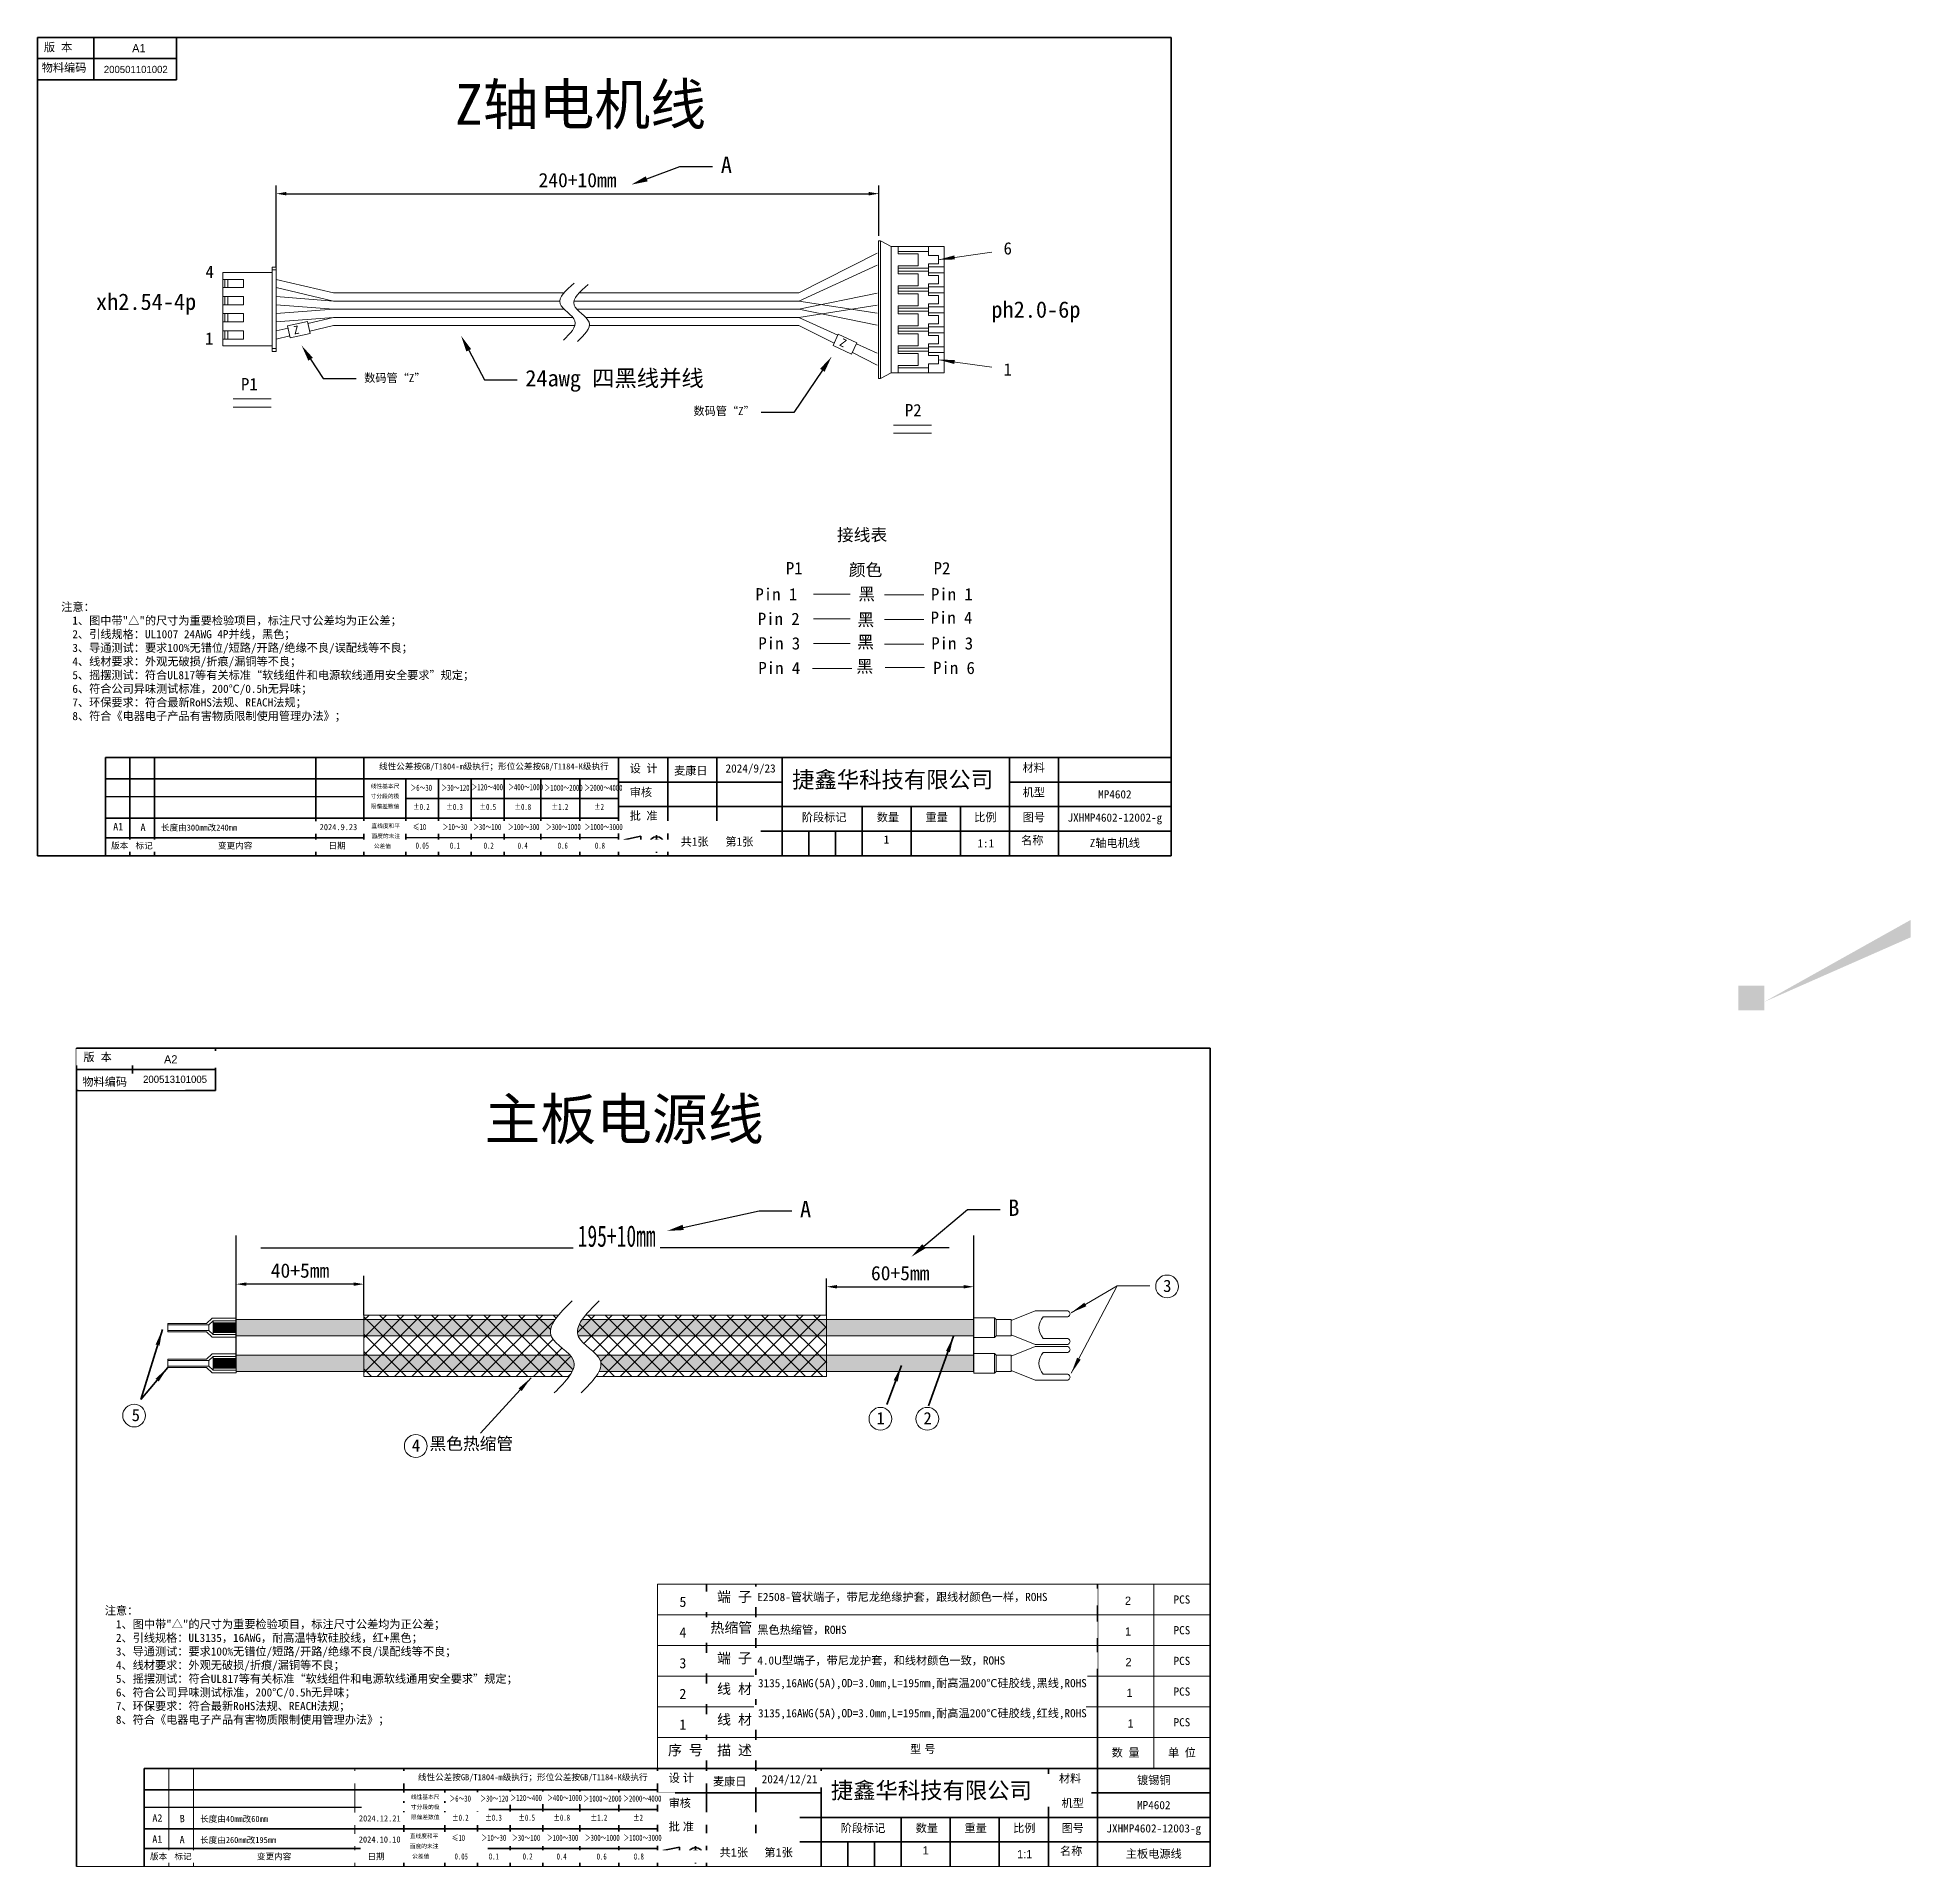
# Model space of a CAD drawing. Header units: millimetres. Extents: x -293 to 5666, y -3485 to 352.
# Drawn here: x 67.5 to 525.2, y -347.1 to 99.9 of the extents above; entities that cross this region are included whole.
import ezdxf
from ezdxf import colors
from ezdxf.entities.mleader import LeaderData, LeaderLine
from ezdxf.math import Vec2, Vec3

# ---------------------------------------------------------------- set-up
doc = ezdxf.new("R2010")
doc.units = ezdxf.units.MM
doc.header["$PDSIZE"] = -1
doc.layers.get('0').update_dxf_attribs({"lineweight": 18})
for name, color, linetype, lineweight in [('尺寸线层', 3, 'Continuous', 18), ('更新', 10, 'Continuous', 18), ('粗实线层', 7, 'Continuous', 35)]:
    doc.layers.add(name, color=color, linetype=linetype, lineweight=lineweight)
doc.styles.add('SLDTEXTSTYLE0', font='')
doc.styles.add('SLDTEXTSTYLE1', font='')
doc.styles.get("Standard").update_dxf_attribs({"font": ''})
doc.styles.add('标准', font='', dxfattribs={"width": 0.667})
doc.styles.get('SLDTEXTSTYLE0').set_extended_font_data('汉仪长仿宋体')
doc.styles.get('SLDTEXTSTYLE1').set_extended_font_data('汉仪长仿宋体')
doc.styles.get('Standard').set_extended_font_data('FangSong')
doc.styles.get('标准').set_extended_font_data('宋体')
doc.dimstyles.new('ISO-25', dxfattribs={"dimtxt": 2.5, "dimasz": 2.5, "dimexe": 1.25, "dimexo": 0.625, "dimtad": 1, "dimtxsty": 'Standard', "dimcen": 2.5, "dimdle": 5, "dimadec": 0, "dimazin": 0, "dimtfac": 1, "dimtmove": 0, "dimatfit": 3, "dimfxl": 1, "dimarcsym": 0})
doc.dimstyles.new('标准', dxfattribs={"dimtxt": 3.5, "dimasz": 4, "dimexe": 2, "dimexo": 0, "dimtad": 1, "dimdsep": 46, "dimtxsty": '标准', "dimblk": '_CAXARROW', "dimcen": 0, "dimdle": 8, "dimazin": 2, "dimtfac": 0.707107, "dimtdec": 3, "dimtmove": 2, "dimatfit": 3, "dimfxl": 1, "dimfrac": 2, "dimtolj": 1, "dimarcsym": 1})

msp = doc.modelspace()

# ---------------------------------------------------------------- texts
at = {"color": 0}
for s, p in [('A2', (95.5982, -336.1744)), ('B', (102.2838, -336.3018))]:
    msp.add_text(s, height=1.8, rotation=0.83288, dxfattribs=at).set_placement(p)
at = {"color": 7, "linetype": 'Continuous', "lineweight": 35}
for s, insert, char_height, width, attachment_point, style in [(' 版  本', (68.3251, 98.5327), 2, 24.189751, 1, 'SLDTEXTSTYLE0'), ('A1', (92.2828, 98.2861), 2, 6.185596, 2, 'SLDTEXTSTYLE1'), ('物料编码', (68.5532, 93.5314), 2, 26.865651, 1, 'SLDTEXTSTYLE0'), ('200501101002', (91.5313, 92.976), 1.75, 6.185596, 2, 'SLDTEXTSTYLE1'), ('\\f宋体|b1|i0|c134|p2;＞30～120', (166.1915, -82.7165), 1.5, 11.89955, 1, '标准'), ('{\\f宋体|b1|i0|c134|p2;＞120～400}', (173.5633, -82.5559), 1.5, 14.735972, 1, '标准'), ('{\\f宋体|b1|i0|c134|p2;＞400～1000}', (182.5308, -82.5559), 1.5, 13.807291, 1, '标准'), ('{\\f宋体|b1|i0|c134|p2;＞1000～2000}', (191.3836, -82.7165), 1.5, 16.008585, 1, '标准'), ('{\\f宋体|b1|i0|c134|p2;＞2000～4000}', (201.1247, -82.7165), 1.5, 15.787228, 1, '标准'), ('\\f宋体|b1|i0|c134|p2;%%P0.2', (159.267, -87.3922), 1.5, 7.426159, 1, '标准'), ('{\\f宋体|b1|i0|c134|p2;%%P0.3}', (167.3833, -87.3922), 1.5, 7.97854, 1, '标准'), ('{\\f宋体|b1|i0|c134|p2;%%P0.5}', (175.489, -87.3922), 1.5, 7.254226, 1, '标准'), ('{\\f宋体|b1|i0|c134|p2;%%P0.8}', (184.0399, -87.3922), 1.5, 7.006246, 1, '标准'), ('{\\f宋体|b1|i0|c134|p2;%%P1.2}', (193.1225, -87.3922), 1.5, 8.131687, 1, '标准'), ('{\\f宋体|b1|i0|c134|p2;%%P2}', (203.4981, -87.3922), 1.5, 5.063755, 1, '标准'), ('{\\f宋体|b1|i0|c134|p2;≤10}', (159.2221, -92.3013), 1.5, 6.858214, 1, '标准'), ('{\\f宋体|b1|i0|c134|p2;＞10～30}', (166.4796, -92.3013), 1.5, 12.113414, 1, '标准'), ('\\f宋体|b1|i0|c134|p2;＞30～100', (173.9556, -92.3013), 1.5, 13.906719, 1, '标准'), ('{\\f宋体|b1|i0|c134|p2;＞100～300}', (182.4571, -92.3013), 1.5, 14.399144, 1, '标准'), ('{\\f宋体|b1|i0|c134|p2;＞300～1000}', (191.748, -92.3013), 1.5, 15.157929, 1, '标准'), ('{\\f宋体|b1|i0|c134|p2;＞1000～3000}', (201.1659, -92.3013), 1.5, 15.692238, 1, '标准'), ('{\\f宋体|b1|i0|c134|p2;0.05}', (159.9081, -96.8557), 1.5, 6.183302, 1, '标准'), ('{\\f宋体|b1|i0|c134|p2;0.1}', (168.2836, -96.8557), 1.5, 4.732202, 1, '标准'), ('{\\f宋体|b1|i0|c134|p2;0.2}', (176.5526, -96.8557), 1.5, 4.282491, 1, '标准'), ('{\\f宋体|b1|i0|c134|p2;0.4}', (184.8394, -96.8675), 1.5, 4.911743, 1, '标准'), ('{\\f宋体|b1|i0|c134|p2;0.6}', (194.6447, -96.8675), 1.5, 5.002164, 1, '标准'), ('{\\f宋体|b1|i0|c134|p2;0.8}', (203.716, -96.8675), 1.5, 5.012425, 1, '标准'), ('2', (333.2239, -281.1635), 2, 12.591528, 1, 'SLDTEXTSTYLE0'), ('1', (333.2497, -288.6635), 2, 12.591528, 1, 'SLDTEXTSTYLE0'), ('2', (333.353, -296.1635), 2, 12.591528, 1, 'SLDTEXTSTYLE0'), ('1', (333.6113, -303.6635), 2, 12.591528, 1, 'SLDTEXTSTYLE0'), ('1', (333.8438, -311.1635), 2, 12.591528, 1, 'SLDTEXTSTYLE0'), ('型 号', (280.7241, -317.4362), 2, 12.591528, 1, 'SLDTEXTSTYLE0'), ('设 计', (221.7268, -324.4713), 2, 12.591528, 1, 'SLDTEXTSTYLE0'), ('批 准', (221.7292, -336.358), 2, 12.496249, 1, 'SLDTEXTSTYLE0'), ('阶段标记', (263.7741, -336.7278), 2, 20.265178, 1, 'SLDTEXTSTYLE0'), ('数量', (282.0952, -336.7278), 2, 9.645199, 1, 'SLDTEXTSTYLE0'), ('重量', (294.0069, -336.7278), 2, 9.549919, 1, 'SLDTEXTSTYLE0'), ('比例', (305.8921, -336.7278), 2, 9.066193, 1, 'SLDTEXTSTYLE0'), ('图号', (317.7391, -336.7278), 2, 9.410665, 1, 'SLDTEXTSTYLE0'), ('共1张', (234.1708, -342.682), 2, 14.069252, 1, 'SLDTEXTSTYLE0'), ('第1张', (245.1224, -342.682), 2, 14.135734, 1, 'SLDTEXTSTYLE0'), ('1', (283.7917, -342.1597), 2, 0.833795, 1, 'SLDTEXTSTYLE1'), ('1:1', (308.7321, -343.096), 2, 5.951293, 2, 'SLDTEXTSTYLE1'), ('名称', (317.3562, -342.3478), 2, 9.571907, 1, 'SLDTEXTSTYLE0')]:
    msp.add_mtext(s, dxfattribs=dict(at, insert=insert, char_height=char_height, width=width, attachment_point=attachment_point, style=style))
at = {"lineweight": 35, "char_height": 10, "width": 148.542964, "attachment_point": 5, "bg_fill": 2}
for s, insert in [('{\\C1;Z轴电机线}', (200.1883, 83.0195)), ('{\\C1;主板电源线}', (210.8435, -165.0058))]:
    msp.add_mtext(s, dxfattribs=dict(at, insert=insert))
at = {"lineweight": 5}
for s, insert, char_height, width, attachment_point in [('6', (304.5838, 48.3437), 3, 4.211248, 5), ('4', (109.5835, 42.622), 3, 4.609348, 5), ('1', (109.4814, 26.3218), 3, 4.609348, 5), ('1', (304.5838, 18.7837), 3, 4.211248, 5), ('P1', (119.2834, 15.1753), 3, 10.398426, 5), ('P2', (281.5004, 8.822), 3, 10.398426, 5), ('接线表', (269.0003, -21.8162), 3, 22.624948, 5), ('P1', (252.4278, -31.302), 3, 9.034429, 8), ('颜色', (269.8483, -30.3621), 3, 12.063761, 5), ('P2', (288.5199, -31.302), 3, 9.034429, 8), ('Pin 1', (248.0443, -36.1779), 3, 10.420427, 5), ('黑', (270.11, -36.2605), 3, 4.916638, 5), ('Pin 1', (290.9322, -36.1779), 3, 13.859076, 5), ('注意：\\P  1、图中带"△"的尺寸为重要检验项目，标注尺寸公差均为正公差；\\P  2、{\\C0;引线规格：}UL1007 24AWG 4P并线，黑色{\\C0;；}\\P  3、导通测试：要求100%无错位/短路/开路/绝缘不良/误配线等不良；\\P  4、线材要求：外观无破损/折痕/漏铜等不良；\\P  5、摇摆测试：符合UL817等有关标准“软线组件和电源软线通用安全要求”规定；\\P  6、符合公司异味测试标准，200℃/0.5h无异味；\\P  7、环保要求：符合最新RoHS法规、REACH法规；\\P  8、符合《电器电子产品有害物质限制使用管理办法》；\\P ', (73.3188, -38.2632), 2, 106.970835, 1), ('Pin 2', (248.6356, -42.1839), 3, 16.618887, 5), ('黑', (269.9044, -42.5832), 3, 4.916638, 5), ('Pin 4', (290.8466, -41.895), 3, 13.687839, 5), ('Pin 3', (248.764, -48.1899), 3, 16.362032, 5), ('黑', (269.853, -48.032), 3, 4.916638, 5), ('Pin 3', (291.0178, -48.1899), 3, 14.030312, 5), ('Pin 4', (248.764, -54.1959), 3, 16.362032, 5), ('黑', (269.6474, -53.9435), 3, 4.916638, 5), ('Pin 6', (291.4459, -54.1959), 3, 14.886496, 5), ('黑色热缩管', (163.2814, -242.266), 3, 42.205327, 1)]:
    msp.add_mtext(s, dxfattribs=dict(at, insert=insert, char_height=char_height, width=width, attachment_point=attachment_point))
at = {"color": 3, "lineweight": 5, "char_height": 4, "attachment_point": 5, "bg_fill": 2}
for s, insert, width in [('xh2.54-4p', (94.0487, 34.7561), 14.886496), ('ph2.0-6p', (311.473, 32.8443), 22.529782)]:
    msp.add_mtext(s, dxfattribs=dict(at, insert=insert, width=width))
at = {"color": 2, "lineweight": 5, "char_height": 2, "attachment_point": 1}
for insert, rotation in [((129.871, 29.2785), 11.076709), ((264.207, 26.4861), 333.104516)]:
    msp.add_mtext('Z', dxfattribs=dict(at, insert=insert, rotation=rotation))
at = {"color": 7, "linetype": 'Continuous', "lineweight": 35, "insert": (179.0126, -77.4953), "char_height": 1.5, "width": 102.418669, "attachment_point": 2}
msp.add_mtext('线性公差按GB/T1804-m级执行；形位公差按GB/T1184-K级执行', dxfattribs=at)
at = {"color": 7, "linetype": 'Continuous', "lineweight": 35, "line_spacing_factor": 2.5}
for s, insert, char_height, width, attachment_point in [('设 计', (212.2158, -77.7367), 2, 12.591528, 1), ('2024/9/23', (241.7596, -77.7367), 2, 27.117959, 2), (' 材料', (306.831, -77.5539), 2, 12.899354, 1), ('捷鑫华科技有限公司', (251.9074, -79.4701), 4, 61.63028, 1), ('审核', (212.2182, -83.5778), 2, 9.491286, 1), ('机型', (308.2281, -83.5778), 2, 9.769795, 1), ('批 准', (212.2182, -89.3135), 2, 12.496249, 1), ('阶段标记', (254.2632, -89.6833), 2, 20.265178, 1), ('数量', (272.5842, -89.6833), 2, 9.645199, 1), ('重量', (284.4959, -89.6833), 2, 9.549919, 1), ('比例', (296.3812, -89.6833), 2, 9.066193, 1), ('图号', (308.2281, -89.6833), 2, 9.410665, 1), ('共1张', (224.6598, -95.6375), 2, 14.069252, 1), ('第1张', (235.6114, -95.6375), 2, 14.135734, 1), ('1', (274.2807, -95.1152), 2, 0.833795, 1), ('1:1', (299.2211, -96.0515), 2, 5.951293, 2), ('名称', (307.8452, -95.3033), 2, 9.571907, 1)]:
    msp.add_mtext(s, dxfattribs=dict(at, insert=insert, char_height=char_height, width=width, attachment_point=attachment_point))
at = {"lineweight": 35, "char_height": 2, "attachment_point": 5}
for s, insert, width in [('麦康日', (227.1467, -79.394), 12), ('MP4602', (330.7583, -85.0841), 27.5), ('JXHMP4602-12002-g', (330.7583, -91.0841), 27.5), ('Z轴电机线', (330.7583, -97.0841), 27.5), ('PCS', (347.1429, -281.8786), 13.747168), ('PCS', (347.1429, -289.3786), 13.747168), ('PCS', (347.1429, -296.8786), 13.747168), ('PCS', (347.1429, -304.3786), 13.747168), ('PCS', (347.1429, -311.8786), 13.747168), ('数 量', (333.3943, -319.3786), 13.75), ('单 位', (347.1415, -319.3786), 13.75), ('镀锡铜', (340.2693, -326.1286), 27.5), ('MP4602', (340.2693, -332.1286), 27.5), ('JXHMP4602-12003-g', (340.2693, -338.1286), 27.5), ('主板电源线', (340.2693, -344.1286), 27.5)]:
    msp.add_mtext(s, dxfattribs=dict(at, insert=insert, width=width))
at = {"color": 0, "linetype": 'Continuous', "lineweight": 35, "char_height": 1, "width": 30, "attachment_point": 2}
for s, insert in [('线性基本尺', (152.4256, -82.5566)), ('寸分段的极', (152.429, -85.0261)), ('限偏差数值', (152.429, -87.4955)), ('直线度和平', (152.6077, -92.2846)), ('面度的未注', (152.6077, -94.7541)), ('公差值', (151.788, -97.2235))]:
    msp.add_mtext(s, dxfattribs=dict(at, insert=insert))
at = {"color": 7, "linetype": 'Continuous', "lineweight": 90, "insert": (158.6685, -82.7165), "char_height": 1.5, "width": 10.183513, "attachment_point": 1, "style": '标准'}
msp.add_mtext('\\f宋体|b1|i0|c134|p2;＞6～30', dxfattribs=at)
at = {"color": 2, "lineweight": 5, "char_height": 3, "width": 2.373922, "attachment_point": 1}
for s, insert in [('3', (342.5468, -203.6986)), ('5', (90.5222, -235.2677)), ('1', (272.5057, -236.0564)), ('2', (283.9741, -236.0564)), ('4', (158.9681, -242.7131))]:
    msp.add_mtext(s, dxfattribs=dict(at, insert=insert))
at = {"lineweight": 5, "insert": (83.9557, -283.5625), "char_height": 2, "width": 106.970835, "attachment_point": 1, "bg_fill": 2}
msp.add_mtext('注意：\\P  1、图中带"△"的尺寸为重要检验项目，{\\fFangSong|b0|i0|c134|p49;标注尺寸公差均为正公差}；\\P  2、{\\C0;引线规格：}UL3135，16AWG，耐高温特软硅胶线，红+黑色；\\P  3、导通测试：要求100%无错位/短路/开路/绝缘不良/误配线等不良；\\P  4、线材要求：外观无破损/折痕/漏铜等不良；\\P  5、摇摆测试：符合UL817等有关标准“软线组件和电源软线通用安全要求”规定；\\P  6、符合公司异味测试标准，200℃/0.5h无异味；\\P  7、环保要求：符合最新RoHS法规、REACH法规；\\P  8、符合《电器电子产品有害物质限制使用管理办法》；\\P ', dxfattribs=at)

# ---------------------------------------------------------------- blocks, each defined once
blk = doc.blocks.new('*D1106')
at = {"layer": 'Defpoints', "color": 0, "transparency": 16777216}
for p in [(273.12, 61.73), (273.12, 51.43), (125.81, 43.81)]:
    blk.add_point(p, dxfattribs=at)
at = {"layer": '尺寸线层', "color": 0, "lineweight": -2, "transparency": 16777216}
for p, q in [((125.81, 43.81), (125.81, 63.73)), ((128.31, 61.73), (270.62, 61.73)), ((273.12, 51.43), (273.12, 63.73))]:
    blk.add_line(p, q, dxfattribs=at)
at = {"layer": '尺寸线层', "color": 0, "transparency": 16777216}
for points in [[(128.31, 62.15), (128.31, 61.31), (125.81, 61.73)], [(270.62, 61.31), (270.62, 62.15), (273.12, 61.73)]]:
    blk.add_solid(points, dxfattribs=at)
at = {"layer": '尺寸线层', "color": 0, "transparency": 16777216, "insert": (199.47, 65.02), "char_height": 3.5, "attachment_point": 5}
blk.add_mtext('\\A1;240+10mm', dxfattribs=at)
blk = doc.blocks.new('*D1114')
at = {"layer": 'Defpoints', "color": 0, "transparency": 16777216}
for p in [(296.28, -195.87), (116.07, -224.17), (296.28, -226.14)]:
    blk.add_point(p, dxfattribs=at)
at = {"layer": '尺寸线层', "color": 0, "lineweight": -2, "transparency": 16777216}
for p, q in [((116.07, -224.17), (116.07, -192.87)), ((122.07, -195.87), (198.37, -195.87)), ((290.28, -195.87), (219.69, -195.87)), ((296.28, -226.14), (296.28, -192.87))]:
    blk.add_line(p, q, dxfattribs=at)
at = {"layer": '尺寸线层', "color": 0, "lineweight": 35, "transparency": 16777216, "insert": (209.03, -193.06), "char_height": 5.25, "attachment_point": 5, "style": '标准', "bg_fill": 3, "box_fill_scale": 1.1, "bg_fill_color": 257, "bg_fill_transparency": 0}
blk.add_mtext('\\A1;195+10mm', dxfattribs=at)
blk = doc.blocks.new('_CAXARROW')
blk = doc.blocks.new('*X1107')
at = {"layer": '粗实线层'}
blk.add_hatch(color=256, dxfattribs=at).paths.add_polyline_path([(12.33, 13.57), (9.27, 10.94), (10.01, 10.27)], flags=0)
blk.add_line((0, 0), (12.33, 13.57), dxfattribs=at)
blk = doc.blocks.new('*X1108')
at = {"layer": '尺寸线层', "lineweight": 5}
blk.add_hatch(color=0, dxfattribs=at).paths.add_polyline_path([(257.25, -79.18), (260.46, -76.74), (260.97, -77.61)], flags=0)
at = {"layer": '尺寸线层', "color": 0, "lineweight": 5}
for p, q in [((257.25, -79.18), (268.5, -72.65)), ((268.5, -72.65), (274.71, -72.65)), ((274.71, -72.65), (274.28, -72.65))]:
    blk.add_line(p, q, dxfattribs=at)
blk = doc.blocks.new('*X1109')
at = {"layer": '尺寸线层', "lineweight": 5}
blk.add_hatch(color=0, dxfattribs=at).paths.add_polyline_path([(257.28, -93.97), (258.7, -90.2), (259.59, -90.66)], flags=0)
at = {"layer": '尺寸线层', "color": 0, "lineweight": 5}
for p, q in [((257.28, -93.97), (268.52, -72.65)), ((268.52, -72.65), (273.48, -72.65)), ((273.48, -72.65), (276.48, -72.65))]:
    blk.add_line(p, q, dxfattribs=at)
blk = doc.blocks.new('*X1110')
at = {"layer": '粗实线层'}
blk.add_hatch(color=256, dxfattribs=at).paths.add_polyline_path([(3.53, 9.51), (1.67, 5.94), (2.61, 5.59)], flags=0)
blk.add_line((0, 0), (3.53, 9.51), dxfattribs=at)
blk = doc.blocks.new('*X1111')
at = {"layer": '粗实线层'}
blk.add_hatch(color=256, dxfattribs=at).paths.add_polyline_path([(5.3, 17.12), (3.64, 13.45), (4.6, 13.16)], flags=0)
blk.add_line((0, 0), (5.3, 17.12), dxfattribs=at)
blk = doc.blocks.new('*X1112')
at = {"layer": '粗实线层'}
blk.add_hatch(color=256, dxfattribs=at).paths.add_polyline_path([(6.6, 7.82), (3.63, 5.09), (4.4, 4.44)], flags=0)
blk.add_line((0, 0), (6.6, 7.82), dxfattribs=at)
blk = doc.blocks.new('*X1113')
at = {"layer": '粗实线层'}
blk.add_hatch(color=256, dxfattribs=at).paths.add_polyline_path([(13.86, -11.62), (11.12, -8.67), (10.48, -9.43)], flags=0)
blk.add_line((0, 0), (13.86, -11.62), dxfattribs=at)
blk = doc.blocks.new('*X1147')
at = {"layer": '粗实线层', "lineweight": 5}
blk.add_hatch(color=256, dxfattribs=at).paths.add_polyline_path([(-13.01, 1.86), (-9.12, 0.8), (-8.98, 1.79)], flags=0)
blk.add_line((0, 0), (-13.01, 1.86), dxfattribs=at)
blk = doc.blocks.new('*D1156')
at = {"layer": 'Defpoints', "color": 0, "transparency": 16777216}
for p in [(296.28, -205.42), (260.34, -212.35), (296.28, -212.35)]:
    blk.add_point(p, dxfattribs=at)
at = {"layer": '更新', "color": 0, "lineweight": -2, "transparency": 16777216}
for p, q in [((260.34, -212.35), (260.34, -203.42)), ((262.84, -205.42), (293.78, -205.42)), ((296.28, -212.35), (296.28, -203.42))]:
    blk.add_line(p, q, dxfattribs=at)
at = {"layer": '更新', "color": 0, "transparency": 16777216}
for points in [[(262.84, -205), (262.84, -205.84), (260.34, -205.42)], [(293.78, -205.84), (293.78, -205), (296.28, -205.42)]]:
    blk.add_solid(points, dxfattribs=at)
at = {"layer": '更新', "color": 0, "transparency": 16777216, "insert": (278.31, -202.12), "char_height": 3.5, "attachment_point": 5}
blk.add_mtext('\\A1;60+5mm', dxfattribs=at)
blk = doc.blocks.new('*D1157')
at = {"layer": 'Defpoints', "color": 0, "transparency": 16777216}
for p in [(116.07, -204.78), (116.07, -208.52), (147.25, -212.35)]:
    blk.add_point(p, dxfattribs=at)
at = {"layer": '更新', "color": 0, "lineweight": -2, "transparency": 16777216}
for p, q in [((116.07, -208.52), (116.07, -202.78)), ((144.75, -204.78), (118.57, -204.78)), ((147.25, -212.35), (147.25, -202.78))]:
    blk.add_line(p, q, dxfattribs=at)
at = {"layer": '更新', "color": 0, "transparency": 16777216}
for points in [[(118.57, -204.36), (118.57, -205.2), (116.07, -204.78)], [(144.75, -205.2), (144.75, -204.36), (147.25, -204.78)]]:
    blk.add_solid(points, dxfattribs=at)
at = {"layer": '更新', "color": 0, "transparency": 16777216, "insert": (131.66, -201.49), "char_height": 3.5, "attachment_point": 5}
blk.add_mtext('\\A1;40+5mm', dxfattribs=at)

# ---------------------------------------------------------------- dimensions: what is measured, and where the dimension line sits
at = {"layer": '尺寸线层'}
dim = msp.add_linear_dim(base=(273.1207, 61.7303), p1=(125.8111, 43.812), p2=(273.1207, 51.4262), text='240+10mm', dimstyle='ISO-25', override={"dimtxt": 3.5, "dimexe": 2, "dimexo": 0, "dimgap": 1.524, "dimtih": 1, "dimtoh": 1, "dimzin": 0, "dimtxsty": 'Standard', "dimadec": 2, "dimtolj": 1}, dxfattribs=at)
dim.commit()
dim.dimension.update_dxf_attribs({"geometry": '*D1106', "text_midpoint": (199.4659, 61.7303), "dimtype": 160})

# ---------------------------------------------------------------- hatches: boundary and pattern name
h = msp.add_hatch(color=2)
h.dxf.hatch_style = 1
edge = h.paths.add_edge_path()
edge.add_line((483.1096, -131.8579), (489.4096, -131.8579))
edge.add_line((489.4096, -131.8579), (489.4096, -137.8579))
edge.add_line((489.4096, -137.8579), (483.1096, -137.8579))
edge = h.paths.add_edge_path()
edge.add_line((489.4096, -133.5851), (525.1727, -117.952))
edge = h.paths.add_edge_path()
edge.add_line((489.4096, -135.8038), (525.1727, -120.0344))
edge.add_line((525.1727, -120.0344), (525.1727, -115.7834))
h = msp.add_hatch(color=2)
h.dxf.hatch_style = 1
edge = h.paths.add_edge_path()
edge.add_line((525.1727, -131.4394), (489.4096, -147.0726))
edge = h.paths.add_edge_path()
edge.add_line((525.1727, -133.5218), (489.4096, -149.2912))

# ---------------------------------------------------------------- linework, layer by layer
at = {"color": 7, "linetype": 'Continuous', "lineweight": 25}
for p, q in [((81.2583, 99.9159), (67.5083, 99.9159)), ((67.5083, 99.9159), (67.5083, 94.7421)), ((81.2583, 99.9159), (81.2583, 94.7421)), ((81.2583, 94.7421), (67.5083, 94.7421)), ((147.2544, -85.6841), (84.1091, -85.6841)), ((209.5083, -95.7053), (157.5083, -95.7053)), ((84.1091, -100.0841), (147.5083, -100.0841)), ((90.7693, -147.1286), (77.0193, -147.1286)), ((77.0193, -147.1286), (77.0193, -152.3024)), ((90.7693, -147.1286), (90.7693, -152.3024)), ((90.7693, -152.3024), (77.0193, -152.3024)), ((157.0193, -332.7286), (93.62, -332.7286))]:
    msp.add_line(p, q, dxfattribs=at)
at = {"color": 7, "linetype": 'Continuous', "lineweight": 35}
for p, q in [((67.5083, 99.9159), (344.5083, 99.9159)), ((67.5083, 99.9159), (67.5083, -100.0841)), ((81.2583, 99.9159), (81.2583, 89.5968)), ((101.5015, 99.9159), (101.5015, 89.5968)), ((344.5083, 99.9159), (344.5083, -100.0841)), ((67.5083, 94.7421), (101.5015, 94.7421)), ((67.5083, 89.5968), (101.5015, 89.5968)), ((84.1091, -76.0841), (84.1091, -100.0841)), ((209.5083, -76.0841), (84.1091, -76.0841)), ((90.1091, -76.0841), (90.1091, -100.0841)), ((96.1091, -76.0841), (96.1091, -100.0841)), ((135.5226, -76.0841), (135.5226, -100.0841)), ((147.2544, -76.0841), (147.2544, -100.0841)), ((209.5083, -76.0841), (209.5083, -100.0841)), ((209.5083, -76.0841), (306.2968, -76.0841)), ((209.5083, -76.0841), (209.5083, -100.0841)), ((222.7968, -76.0841), (210.7968, -76.0841)), ((221.5083, -76.0841), (221.5083, -100.0841)), ((233.5083, -76.0841), (233.5083, -94.0841)), ((249.5083, -76.0841), (249.5083, -100.0841)), ((305.0083, -76.0841), (305.0083, -100.0841)), ((306.2968, -76.0841), (344.5704, -76.0841)), ((317.0083, -76.0841), (317.0083, -100.0841)), ((209.5083, -81.3053), (84.1091, -81.3053)), ((157.5083, -100.0841), (157.5083, -81.3053)), ((165.5083, -81.3053), (165.5083, -100.0841)), ((173.5083, -100.0841), (173.5083, -81.3053)), ((181.5083, -100.0841), (181.5083, -81.3053)), ((190.5083, -100.0841), (190.5083, -81.3053)), ((200.0083, -81.3053), (200.0083, -100.0841)), ((249.5083, -82.0841), (209.5083, -82.0841)), ((305.0083, -82.0841), (344.5083, -82.0841)), ((157.5083, -86.1053), (209.5083, -86.1053)), ((147.5083, -90.9053), (84.1091, -90.9053)), ((147.5083, -90.9053), (209.5083, -90.9053)), ((209.5083, -88.0841), (344.5083, -88.0841)), ((269.0083, -100.0841), (269.0083, -88.0841)), ((281.0083, -88.0841), (281.0083, -100.0841)), ((293.0083, -88.0841), (293.0083, -100.0841)), ((147.2544, -95.7053), (84.1091, -95.7053)), ((249.5083, -94.0841), (209.5083, -94.0841)), ((210.7884, -96.1941), (214.8945, -95.3093)), ((214.8945, -95.3093), (214.8945, -98.8058)), ((218.7884, -95.0873), (218.7884, -99.3594)), ((344.5083, -94.0841), (249.5083, -94.0841)), ((256.0083, -100.0841), (256.0083, -94.0841)), ((262.5083, -94.0841), (262.5083, -100.0841)), ((67.5083, -100.0841), (344.5083, -100.0841)), ((215.4548, -97.1879), (209.4501, -97.1879)), ((210.7884, -96.1941), (210.7884, -98.2242)), ((214.8945, -98.8058), (210.7884, -98.2242)), ((221.8708, -97.1879), (217.0384, -97.1879)), ((77.0193, -147.1286), (354.0193, -147.1286)), ((77.0193, -147.1286), (77.0193, -347.1286)), ((90.7693, -147.1286), (90.7693, -157.4477)), ((111.0125, -147.1286), (111.0125, -157.4477)), ((354.0193, -147.1286), (354.0193, -347.1286)), ((77.0193, -152.3024), (111.0125, -152.3024)), ((77.0193, -157.4477), (111.0125, -157.4477)), ((231.0193, -278.1286), (231.0193, -347.1286)), ((243.0193, -278.1286), (243.0193, -341.1286)), ((326.5193, -278.1286), (326.5193, -347.1286)), ((93.62, -323.1286), (93.62, -347.1286)), ((219.0193, -323.1286), (93.62, -323.1286)), ((157.0193, -347.1286), (157.0193, -323.1286)), ((157.0193, -323.1286), (157.0193, -347.1286)), ((219.0193, -323.1286), (219.0193, -347.1286)), ((219.0193, -323.1286), (315.8078, -323.1286)), ((219.0193, -323.1286), (219.0193, -347.1286)), ((232.3078, -323.1286), (220.3078, -323.1286)), ((259.0193, -323.1286), (259.0193, -347.1286)), ((314.5193, -323.1286), (314.5193, -347.1286)), ((315.8078, -323.1286), (354.0814, -323.1286)), ((219.0193, -328.3498), (93.62, -328.3498)), ((167.0193, -347.1286), (167.0193, -328.3498)), ((175.0193, -328.3498), (175.0193, -347.1286)), ((183.0193, -347.1286), (183.0193, -328.3498)), ((191.0193, -347.1286), (191.0193, -328.3498)), ((200.0193, -347.1286), (200.0193, -328.3498)), ((209.5193, -328.3498), (209.5193, -347.1286)), ((259.0193, -329.1286), (219.0193, -329.1286)), ((314.5193, -329.1286), (354.0193, -329.1286)), ((167.0193, -333.1498), (219.0193, -333.1498)), ((157.0193, -337.9498), (93.62, -337.9498)), ((157.0193, -337.9498), (219.0193, -337.9498)), ((219.0193, -335.1286), (354.0193, -335.1286)), ((278.5193, -347.1286), (278.5193, -335.1286)), ((290.5193, -335.1286), (290.5193, -347.1286)), ((302.5193, -335.1286), (302.5193, -347.1286)), ((157.0193, -342.7498), (93.62, -342.7498)), ((219.0193, -342.7498), (167.0193, -342.7498)), ((259.0193, -341.1286), (219.0193, -341.1286)), ((220.2994, -343.2386), (224.4055, -342.3538)), ((220.2994, -343.2386), (220.2994, -345.2687)), ((224.4055, -342.3538), (224.4055, -345.8503)), ((228.2994, -342.1318), (228.2994, -346.4039)), ((354.0193, -341.1286), (259.0193, -341.1286)), ((265.5193, -347.1286), (265.5193, -341.1286)), ((272.0193, -341.1286), (272.0193, -347.1286)), ((224.9658, -344.2324), (218.961, -344.2324)), ((224.4055, -345.8503), (220.2994, -345.2687)), ((231.3818, -344.2324), (226.5494, -344.2324))]:
    msp.add_line(p, q, dxfattribs=at)
at = {"lineweight": 5}
for p, q in [((253.5657, 37.5045), (272.6906, 47.173)), ((253.5657, 35.5025), (272.6906, 44.2409)), ((139.8266, 37.5045), (125.8111, 40.794)), ((139.8266, 35.5025), (125.8111, 38.782)), ((196.14, 37.5045), (139.8266, 37.5045)), ((253.5657, 37.5045), (199.8686, 37.5045)), ((253.5657, 33.5005), (272.6906, 37.4079)), ((139.8266, 35.5025), (125.8111, 36.6023)), ((139.8266, 33.5005), (125.8111, 34.5903)), ((139.8266, 33.5005), (125.8111, 32.4106)), ((195.1118, 35.5025), (139.8266, 35.5025)), ((196.2014, 33.5005), (139.8266, 33.5005)), ((196.2014, 33.5005), (139.8266, 33.5005)), ((196.2014, 33.5005), (139.8266, 33.5005)), ((196.2014, 33.5005), (139.8266, 33.5005)), ((253.5657, 35.5025), (198.5977, 35.5025)), ((253.5657, 33.5005), (199.3178, 33.5005)), ((253.5657, 33.5005), (199.3178, 33.5005)), ((253.5657, 33.5005), (199.3178, 33.5005)), ((253.5657, 33.5005), (199.3178, 33.5005)), ((253.5657, 35.5025), (272.6906, 32.5253)), ((253.5657, 31.4985), (272.6906, 34.4757)), ((253.5657, 33.5005), (272.6906, 29.5931)), ((139.8266, 31.4985), (125.8111, 30.3986)), ((128.7361, 28.9034), (125.8111, 28.219)), ((139.8266, 31.4985), (133.6095, 30.0437)), ((139.8266, 29.4965), (134.0469, 28.14)), ((198.329, 31.4985), (139.8266, 31.4985)), ((198.836, 29.4965), (139.8266, 29.4965)), ((253.5657, 31.4985), (201.4732, 31.4985)), ((253.5657, 29.4965), (202.3459, 29.4965)), ((253.5657, 31.4985), (263.0751, 27.1535)), ((253.5657, 29.4965), (262.144, 25.1598)), ((129.1743, 26.9963), (125.8111, 26.2069)), ((266.6128, 22.9006), (272.6906, 19.8279)), ((267.6276, 25.0734), (272.6906, 22.7601)), ((257.1562, -36.1834), (266.1005, -36.1834)), ((274.4537, -36.3376), (284.0919, -36.3376)), ((257.1562, -42.1894), (266.1005, -42.1894)), ((274.4537, -42.3436), (284.0919, -42.3436)), ((257.1562, -48.1954), (266.1005, -48.1954)), ((274.4537, -48.3496), (284.0919, -48.3496)), ((256.8746, -54.3556), (266.5129, -54.3556)), ((274.6408, -54.0822), (284.2791, -54.0822)), ((301.7221, -213.396), (301.385, -212.991)), ((301.385, -212.991), (301.385, -217.851)), ((301.7221, -213.396), (301.7221, -217.446)), ((311.2934, -211.2878), (305.435, -213.6994)), ((305.435, -213.6994), (305.435, -215.421)), ((319.0693, -211.318), (311.2934, -211.2878)), ((313.2413, -212.7919), (319.0733, -212.776)), ((301.385, -217.851), (301.7221, -217.446)), ((305.435, -217.1426), (305.435, -215.421)), ((311.2934, -219.5542), (305.435, -217.1426)), ((319.0693, -219.524), (311.2934, -219.5542)), ((313.2413, -218.0501), (319.0733, -218.066)), ((301.7221, -222.1142), (301.385, -221.7092)), ((301.385, -221.7092), (301.385, -226.5692)), ((301.7221, -222.1142), (301.7221, -226.1642)), ((311.2934, -220.006), (305.435, -222.4175)), ((305.435, -222.4175), (305.435, -224.1392)), ((305.435, -225.8608), (305.435, -224.1392)), ((319.0693, -220.0362), (311.2934, -220.006)), ((313.2413, -221.5101), (319.0733, -221.4942)), ((301.385, -226.5692), (301.7221, -226.1642)), ((311.2934, -228.2724), (305.435, -225.8608)), ((319.0693, -228.2421), (311.2934, -228.2724)), ((313.2413, -226.7683), (319.0733, -226.7841)), ((99.62, -323.1286), (99.62, -347.1286)), ((105.62, -323.1286), (105.62, -347.1286)), ((145.0336, -323.1286), (145.0336, -347.1286)), ((77.0193, -347.1286), (354.0193, -347.1286)), ((93.62, -347.1286), (157.0193, -347.1286))]:
    msp.add_line(p, q, dxfattribs=at)
at = {"color": 0}
for p, q in [((273.5308, 50.2117), (273.04, 50.2117)), ((273.04, 16.5373), (273.5308, 16.5373))]:
    msp.add_line(p, q, dxfattribs=at)
at = {"color": 0, "linetype": 'Continuous', "lineweight": 5}
for p, q in [((112.8169, 42.4707), (112.8169, 40.794)), ((124.8889, 42.4707), (112.8169, 42.4707)), ((124.8889, 43.812), (125.8111, 43.812)), ((124.8889, 43.812), (124.8889, 43.1414)), ((124.8889, 43.1414), (125.8111, 43.1414)), ((124.8889, 43.1414), (124.8889, 23.8596)), ((125.8111, 43.812), (125.8111, 43.1414)), ((125.8111, 43.1414), (125.8111, 23.8596)), ((112.8169, 40.794), (117.8469, 40.794)), ((112.8169, 38.782), (112.8169, 40.794)), ((112.8169, 38.782), (112.8169, 36.6023)), ((117.8469, 38.782), (112.8169, 38.782)), ((113.3199, 40.794), (113.3199, 38.782)), ((113.9905, 40.794), (113.9905, 38.782)), ((117.8469, 40.794), (117.8469, 38.782)), ((112.8169, 36.6023), (117.8469, 36.6023)), ((112.8169, 34.5903), (112.8169, 36.6023)), ((112.8169, 34.5903), (112.8169, 32.4106)), ((117.8469, 34.5903), (112.8169, 34.5903)), ((112.8169, 32.4106), (117.8469, 32.4106)), ((112.8169, 30.3986), (112.8169, 32.4106)), ((113.3199, 36.6023), (113.3199, 34.5903)), ((113.3199, 32.4106), (113.3199, 30.3986)), ((113.9905, 36.6023), (113.9905, 34.5903)), ((113.9905, 32.4106), (113.9905, 30.3986)), ((117.8469, 36.6023), (117.8469, 34.5903)), ((117.8469, 32.4106), (117.8469, 30.3986)), ((112.8169, 30.3986), (112.8169, 28.219)), ((117.8469, 30.3986), (112.8169, 30.3986)), ((112.8169, 28.219), (117.8469, 28.219)), ((112.8169, 26.2069), (112.8169, 28.219)), ((113.3199, 28.219), (113.3199, 26.2069)), ((113.9905, 28.219), (113.9905, 26.2069)), ((117.8469, 28.219), (117.8469, 26.2069)), ((112.8169, 26.2069), (112.8169, 24.5303)), ((117.8469, 26.2069), (112.8169, 26.2069)), ((124.8889, 24.5303), (112.8169, 24.5303)), ((124.8889, 23.8596), (125.8111, 23.8596)), ((124.8889, 23.8596), (124.8889, 23.1889)), ((124.8889, 23.1889), (125.8111, 23.1889)), ((125.8111, 23.8596), (125.8111, 23.1889)), ((344.5055, -19.9247), (344.5055, -75.9835)), ((354.0165, -266.9692), (354.0165, -323.028))]:
    msp.add_line(p, q, dxfattribs=at)
at = {"color": 0, "lineweight": 5}
for p, q in [((115.3436, 11.5729), (124.5751, 11.5729)), ((115.3436, 9.5709), (124.5751, 9.5709)), ((276.6943, 5.1755), (285.9257, 5.1755)), ((276.6943, 3.1735), (285.9257, 3.1735))]:
    msp.add_line(p, q, dxfattribs=at)
for p, q in [((344.5055, -75.9835), (185.5699, -75.9835)), ((219.0193, -278.1286), (354.0165, -278.1286)), ((340.2693, -323.1286), (340.2693, -278.1286)), ((219.0193, -285.6286), (354.0165, -285.6286)), ((219.0193, -293.1286), (354.0165, -293.1286)), ((219.0193, -300.6286), (354.0165, -300.6286)), ((219.0193, -308.1286), (354.0165, -308.1286)), ((219.0193, -315.6286), (354.0165, -315.6286))]:
    msp.add_line(p, q)
at = {"lineweight": 9}
for p, q in [((99.3364, -216.4493), (99.3364, -214.3927)), ((108.8499, -214.3927), (99.3364, -214.3927)), ((110.222, -213.1151), (108.8499, -214.3927)), ((108.8499, -216.4493), (99.3364, -216.4493)), ((110.222, -217.7269), (108.8499, -216.4493)), ((99.3364, -225.1675), (99.3364, -223.1109)), ((108.8499, -223.1109), (99.3364, -223.1109)), ((110.222, -221.8333), (108.8499, -223.1109)), ((108.8499, -225.1675), (99.3364, -225.1675)), ((110.222, -226.445), (108.8499, -225.1675))]:
    msp.add_line(p, q, dxfattribs=at)
at = {"color": 2, "lineweight": 9}
for p, q in [((109.4207, -214.6994), (99.3364, -214.6994)), ((110.4633, -213.7285), (109.4207, -214.6994)), ((109.4207, -216.1426), (109.4207, -214.6994)), ((110.4633, -217.1135), (110.4633, -213.7285)), ((109.4207, -216.1426), (99.3364, -216.1426)), ((110.4633, -217.1135), (109.4207, -216.1426)), ((109.4207, -223.4176), (99.3364, -223.4176)), ((110.4633, -222.4467), (109.4207, -223.4176)), ((109.4207, -224.8608), (109.4207, -223.4176)), ((110.4633, -225.8316), (110.4633, -222.4467)), ((109.4207, -224.8608), (99.3364, -224.8608)), ((110.4633, -225.8316), (109.4207, -224.8608))]:
    msp.add_line(p, q, dxfattribs=at)
at = {"lineweight": 5}
for points in [[(273.04, 16.5373), (273.04, 50.2117)], [(276.0884, 48.8167), (273.5308, 50.2117), (273.5308, 42.0353)], [(276.0884, 17.9323), (276.0884, 48.8167)], [(289.0311, 48.8167), (276.0884, 48.8167)], [(282.6889, 47.0471), (277.8063, 47.0471), (277.8063, 48.8167)], [(277.8063, 47.5637), (285.1948, 47.5637)], [(277.8063, 44.1149), (282.6889, 44.1149), (282.6889, 47.0471)], [(285.1948, 46.6079), (285.1948, 48.8167)], [(285.1948, 44.5541), (287.6361, 44.5541), (287.6361, 46.6079), (285.1948, 46.6079)], [(289.0311, 17.9323), (289.0311, 48.8167)], [(273.5308, 42.0353), (273.5308, 16.5373)], [(277.8063, 42.1645), (277.8063, 44.1149)], [(277.8063, 43.5078), (285.1948, 43.5078)], [(277.8063, 42.7716), (285.1948, 42.7716)], [(282.6889, 42.1645), (277.8063, 42.1645)], [(282.6889, 39.2323), (282.6889, 42.1645)], [(285.1948, 41.7253), (285.1948, 44.5541)], [(285.1948, 43.8695), (289.0311, 43.8695)], [(285.1948, 42.4099), (289.0311, 42.4099)], [(285.1948, 39.6715), (287.6361, 39.6715), (287.6361, 41.7253), (285.1948, 41.7253)], [(277.8063, 39.2323), (282.6889, 39.2323)], [(277.8063, 37.2819), (277.8063, 39.2323)], [(277.8063, 38.6252), (285.1948, 38.6252)], [(277.8063, 37.889), (285.1948, 37.889)], [(282.6889, 37.2819), (277.8063, 37.2819)], [(282.6889, 34.3497), (282.6889, 37.2819)], [(285.1948, 36.8427), (285.1948, 39.6715)], [(285.1948, 38.9869), (289.0311, 38.9869)], [(285.1948, 37.5273), (289.0311, 37.5273)], [(287.6361, 36.8427), (285.1948, 36.8427)], [(287.6361, 34.7889), (287.6361, 36.8427)], [(277.8063, 34.3497), (277.8063, 32.3993), (282.6889, 32.3993)], [(277.8063, 34.3497), (282.6889, 34.3497)], [(277.8063, 33.7426), (285.1948, 33.7426)], [(277.8063, 33.0064), (285.1948, 33.0064)], [(282.6889, 29.4671), (282.6889, 32.3993)], [(285.1948, 34.7889), (285.1948, 31.9601), (287.6361, 31.9601)], [(285.1948, 34.7889), (287.6361, 34.7889)], [(285.1948, 34.1043), (289.0311, 34.1043)], [(285.1948, 32.6447), (289.0311, 32.6447)], [(277.8063, 29.4671), (282.6889, 29.4671)], [(277.8063, 27.5167), (277.8063, 29.4671)], [(277.8063, 28.86), (285.1948, 28.86)], [(277.8063, 28.1238), (285.1948, 28.1238)], [(282.6889, 27.5167), (277.8063, 27.5167)], [(282.6889, 24.5845), (282.6889, 27.5167)], [(285.1948, 25.0237), (287.6361, 25.0237), (287.6361, 27.0775), (285.1948, 27.0775), (285.1948, 29.9063), (287.6361, 29.9063)], [(285.1948, 29.2217), (289.0311, 29.2217)], [(285.1948, 27.7621), (289.0311, 27.7621)], [(287.6361, 29.9063), (287.6361, 31.9601)], [(277.8063, 24.5845), (282.6889, 24.5845)], [(277.8063, 22.6341), (277.8063, 24.5845)], [(277.8063, 23.9774), (285.1948, 23.9774)], [(277.8063, 23.2412), (285.1948, 23.2412)], [(285.1948, 22.1949), (285.1948, 25.0237)], [(285.1948, 24.3391), (289.0311, 24.3391)], [(282.6889, 22.6341), (277.8063, 22.6341)], [(282.6889, 19.7019), (277.8063, 19.7019), (277.8063, 17.9323)], [(277.8063, 19.1853), (285.1948, 19.1853)], [(282.6889, 19.7019), (282.6889, 22.6341)], [(285.1948, 22.8795), (289.0311, 22.8795)], [(287.6361, 22.1949), (285.1948, 22.1949)], [(285.1948, 17.9323), (285.1948, 20.1411), (287.6361, 20.1411)], [(287.6361, 20.1411), (287.6361, 22.1949)], [(273.04, 16.5373), (273.04, 16.5373)], [(276.0884, 17.9323), (273.5308, 16.5373)], [(276.0884, 17.9323), (289.0311, 17.9323)], [(301.7221, -213.396), (305.435, -213.396), (305.435, -217.446)], [(305.435, -217.446), (301.7221, -217.446)], [(301.7221, -222.1142), (305.435, -222.1142), (305.435, -226.1642)], [(305.435, -226.1642), (301.7221, -226.1642)]]:
    msp.add_lwpolyline(points, dxfattribs=at)
for points in [[(134.172, 27.5955), (129.2941, 26.4749), (128.6216, 29.4016), (133.4996, 30.5223)], [(266.4449, 22.5411), (261.9101, 24.6589), (263.1808, 27.3798), (267.7156, 25.262)]]:
    msp.add_lwpolyline(points, close=True, dxfattribs=at)
at = {"color": 1, "lineweight": 5}
for points in [[(198.1606, -226.1392), (116.0705, -226.1392), (116.0705, -222.1392), (197.6368, -222.1392)], [(204.1864, -222.1392), (296.282, -222.1392), (296.282, -226.1392), (204.7355, -226.1392)]]:
    msp.add_lwpolyline(points, dxfattribs=at)
at = {"color": 7, "linetype": 'Continuous', "lineweight": 35}
for centre, radius in [((218.7884, -97.1879), 1.75), ((218.7884, -97.1879), 1), ((228.2994, -344.2324), 1.75), ((228.2994, -344.2324), 1)]:
    msp.add_circle(centre, radius, dxfattribs=at)
at = {"color": 2, "lineweight": 5}
for centre in [(343.512, -205.3353), (91.1249, -236.9044), (273.4708, -237.6931), (284.9393, -237.6931), (159.9333, -244.3498)]:
    msp.add_circle(centre, 2.7779, dxfattribs=at)
at = {"lineweight": 5}
for centre, radius, start, end in [((316.114, -215.421), 3.8942, 137.535008, 222.464992), ((316.114, -215.421), 3.8942, 137.535008, 222.464992), ((319.0713, -212.047), 0.7291, 269.349788, 90.155823), ((319.0713, -218.795), 0.7291, 269.844177, 90.650212), ((316.114, -224.1392), 3.8942, 137.535008, 222.464992), ((316.114, -224.1392), 3.8942, 137.535008, 222.464992), ((319.0713, -220.7652), 0.7291, 269.349788, 90.155823), ((319.0713, -227.5131), 0.7291, 269.844177, 90.650212)]:
    msp.add_arc(centre, radius, start, end, dxfattribs=at)
at = {"color": 0}
for points in [[(198.6203, 39.8521), (195.2029, 34.8399), (198.8482, 30.625), (196.0003, 25.8976)], [(202.0569, 39.5279), (198.6395, 34.5157), (202.2847, 30.3008), (199.4369, 25.5734)]]:
    msp.add_spline(points, degree=3, dxfattribs=at)

# ---------------------------------------------------------------- block references
at = {"lineweight": 5, "xscale": -1.001, "yscale": 1.001, "zscale": 1.001, "rotation": 180}
msp.add_blockref('*X1147', (300.6584, 47.4478), dxfattribs=at)
at = {"lineweight": 5, "xscale": 1.001, "yscale": 1.001, "zscale": 1.001}
msp.add_blockref('*X1147', (300.6584, 19.3012), dxfattribs=at)
at = {"lineweight": 35}
for name in ['*X1108', '*X1109']:
    msp.add_blockref(name, (62.8337, -132.5794), dxfattribs=at)
for name in ['*X1111', '*X1112']:
    msp.add_blockref(name, (92.7414, -232.9889))

msp.set_redraw_order([(e.dxf.handle, doc.entitydb.next_handle()) for e in msp.query("TEXT MTEXT ATTDEF DIMENSION ARC_DIMENSION")])  # texts and dimensions are drawn at this point

# ---------------------------------------------------------------- leaders
at = {"color": 1}
ml = msp.add_multileader_mtext('Standard', dxfattribs=at)
ml.set_content('A', color=1)
ml.set_leader_properties()
ml.build(insert=Vec2(0, 0))
ml.multileader.update_dxf_attribs({"text_right_attachment_type": 6})
ctx = ml.context
ctx.base_point, ctx.plane_origin = Vec3(232.4801, 68.3883), Vec3(212.6202, 63.9539)
ctx.right_attachment = 6
notes = []
notes.append((ctx, [(0, (1, 1, 0), (224.4801, 68.3883), (1, 0), 8, [(0, [(212.6202, 63.9539)], 256, [])])]))
ctx.mtext.insert = Vec3(234.4801, 70.7997)
at = {"color": 7}
ml = msp.add_multileader_mtext('Standard', dxfattribs=at)
ml.set_content('数码管“Z”', color=7)
ml.set_leader_properties()
ml.build(insert=Vec2(0, 0))
ml.multileader.update_dxf_attribs({"text_right_attachment_type": 6})
ctx = ml.context
ctx.base_point, ctx.char_height, ctx.plane_origin = Vec3(145.342, 16.5448), 2, Vec3(132.0577, 24.6225)
ctx.right_attachment = 6
notes.append((ctx, [(0, (1, 1, 0), (137.342, 16.5448), (1, 0), 8, [(0, [(132.0577, 24.6225)], 256, [])])]))
ctx.mtext.insert = Vec3(147.342, 17.6991)
at = {"layer": '更新', "color": 0}
ml = msp.add_multileader_mtext('Standard', dxfattribs=at)
ml.set_content('24awg 四黑线并线')
ml.set_leader_properties()
ml.build(insert=Vec2(0, 0))
ml.multileader.update_dxf_attribs({"text_right_attachment_type": 6})
ctx = ml.context
ctx.base_point, ctx.plane_origin = Vec3(184.7023, 16.2043), Vec3(185.5475, 26.9874)
ctx.right_attachment = 6
notes.append((ctx, [(0, (1, 1, 0), (176.7023, 16.2043), (1, 0), 8, [(0, [(171.0175, 26.9874)], 256, [])])]))
ctx.mtext.insert = Vec3(186.7023, 18.6386)
ml = msp.add_multileader_mtext('Standard', dxfattribs=at)
ml.set_content('数码管“Z”')
ml.set_leader_properties()
ml.build(insert=Vec2(0, 0))
ml.multileader.update_dxf_attribs({"text_right_attachment_type": 2})
ctx = ml.context
ctx.base_point, ctx.char_height, ctx.plane_origin = Vec3(225.7901, 8.4574), 2, Vec3(261.5301, 21.8839)
ctx.right_attachment = 2
notes.append((ctx, [(0, (1, 1, 0), (252.3044, 8.2574), (-1, 0), 8, [(0, [(261.5301, 21.8839)], 256, [])])]))
ctx.mtext.insert = Vec3(227.7901, 9.6117)
for ctx, leaders in notes:
    for number, flags, end, landing, length, lines in leaders:
        leader = LeaderData()
        leader.index, (leader.has_last_leader_line, leader.has_dogleg_vector, leader.attachment_direction) = number, flags
        leader.last_leader_point, leader.dogleg_vector, leader.dogleg_length = Vec3(end), Vec3(landing), length
        for number, points, colour, breaks in lines:
            line = LeaderLine()
            line.index, line.vertices, line.color, line.breaks = number, Vec3.list(points), colors.encode_raw_color(colour), breaks
            leader.lines.append(line)
        ctx.leaders.append(leader)

# ---------------------------------------------------------------- next in the draw order: texts
at = {"lineweight": 5, "attachment_point": 1, "bg_fill": 2}
for s, insert, char_height, width in [('变更内容', (111.6179, -96.8675), 1.5, 106.970835), ('端 子', (233.5718, -279.9362), 2.5, 11.259299), ('热缩管', (231.9325, -287.4787), 2.5, 11.259299), ('端 子', (233.5718, -294.9362), 2.5, 11.259299), ('线 材', (233.5718, -302.4362), 2.5, 11.259299)]:
    msp.add_mtext(s, dxfattribs=dict(at, insert=insert, char_height=char_height, width=width))
at = {"color": 7, "linetype": 'Continuous', "lineweight": 35, "attachment_point": 1, "bg_fill": 2}
for s, insert, char_height, width, style in [('A2', (98.4367, -148.8392), 2, 24.189751, 'SLDTEXTSTYLE0'), ('＞6～30', (168.1795, -329.761), 1.5, 11.89955, '标准')]:
    msp.add_mtext(s, dxfattribs=dict(at, insert=insert, char_height=char_height, width=width, style=style))
at = {"color": 7, "linetype": 'Continuous', "lineweight": 35, "insert": (261.3655, -326.5146), "char_height": 4, "width": 61.63028, "attachment_point": 1, "bg_fill": 2}
msp.add_mtext('捷鑫华科技有限公司', dxfattribs=at)

# ---------------------------------------------------------------- next in the draw order: dimensions: what is measured, and where the dimension line sits
at = {"layer": '尺寸线层', "lineweight": 35}
dim = msp.add_linear_dim(base=(296.282, -195.8696), p1=(116.0705, -224.1736), p2=(296.282, -226.1392), text='195+10mm', dimstyle='标准', override={"dimscale": 1.5, "dimtxsty": '标准', "dimsah": 1, "dimtfac": 1, "dimtfill": 1, "dimtzin": 0}, dxfattribs=at)
dim.commit()
dim.dimension.update_dxf_attribs({"geometry": '*D1114', "text_midpoint": (209.0297, -193.0571), "dimtype": 160})

# ---------------------------------------------------------------- next in the draw order: hatches: boundary and pattern name
at = {"lineweight": 5}
for points in [[(110.6154, -216.621), (110.6154, -215.7747), (110.6154, -214.221), (116.0705, -214.221), (116.0731, -216.621)], [(110.6128, -225.3392), (110.6128, -223.6481), (110.6128, -222.9392), (116.0705, -222.9392), (116.0705, -225.3392)]]:
    msp.add_hatch(color=256, dxfattribs=at).paths.add_polyline_path(points, flags=0)
h = msp.add_hatch(color=8, dxfattribs=at)
h.paths.add_polyline_path([(116.0705, -216.9338), (116.0705, -214.9266), (116.0705, -213.9338), (116.0705, -213.421), (154.9274, -213.421), (154.9274, -217.421), (116.0705, -217.421)], flags=0)
h.paths.add_polyline_path([(274.9274, -217.421), (274.9274, -215.6968), (274.9274, -213.421), (296.282, -213.421), (296.282, -217.421)], flags=0)
h.paths.add_polyline_path([(192.9597, -215.6519), (192.8686, -216.3513), (192.9319, -217.0329), (193.0687, -217.421), (154.9274, -217.421), (154.9274, -215.8497), (154.9274, -213.421), (194.0364, -213.421), (194.0046, -213.4642), (193.5431, -214.2066), (193.1896, -214.9364)])
h.paths.add_polyline_path([(199.7556, -214.9546), (199.5256, -215.6701), (199.4346, -216.3695), (199.4979, -217.051), (199.6282, -217.421), (274.9274, -217.421), (274.9274, -213.421), (200.6157, -213.421), (200.5705, -213.4824), (200.109, -214.2247)])
h = msp.add_hatch(dxfattribs=at)
h.set_pattern_fill('??案', color=5, style=0, pattern_type=0)
h.set_pattern_definition([(135, (62.8337, -132.5794), (-2.12132, -2.12132), [])])
h.paths.add_polyline_path([(147.2524, -214.4479), (193.4262, -214.4479), (193.1896, -214.9364), (192.9597, -215.6519), (192.8686, -216.3513), (192.9319, -217.0329), (193.1651, -217.6947), (193.5721, -218.3364), (193.6697, -218.4479), (147.2524, -218.4479), (147.2524, -215.9935)])
h.paths.add_polyline_path([(147.2524, -221.666), (147.2524, -220.0653), (147.2524, -218.4479), (193.6697, -218.4479), (194.1196, -218.9617), (194.7662, -219.5755), (195.4706, -220.1824), (196.8878, -221.395), (197.1655, -221.666)])
h.paths.add_polyline_path([(147.2524, -214.4479), (147.2524, -213.4878), (147.2524, -212.348), (194.8595, -212.348), (194.5587, -212.7111), (194.0046, -213.4642), (193.5431, -214.2066), (193.4262, -214.4479)])
h.paths.add_polyline_path([(147.2524, -221.666), (197.1655, -221.666), (197.518, -222.01), (198.0408, -222.6373), (198.4149, -223.2815), (198.5342, -223.6114), (198.6075, -223.9465), (198.6245, -224.6315), (198.4835, -225.3346), (198.3538, -225.666), (147.2524, -225.666), (147.2524, -223.1974)])
h.paths.add_polyline_path([(260.3497, -225.666), (204.9268, -225.666), (205.0494, -225.3528), (205.1904, -224.6497), (205.1734, -223.9646), (205.1002, -223.6295), (204.9809, -223.2997), (204.6067, -222.6554), (204.0839, -222.0282), (203.7129, -221.666), (260.3497, -221.666)])
h.paths.add_polyline_path([(147.2524, -227.348), (147.2524, -226.0946), (147.2524, -225.666), (198.3538, -225.666), (198.202, -226.0538), (197.7977, -226.787), (197.4141, -227.348)])
h.paths.add_polyline_path([(200.2198, -218.4479), (260.2939, -218.4479), (260.2939, -221.666), (203.7129, -221.666), (203.4538, -221.4131), (202.0365, -220.2006), (201.3321, -219.5936), (200.6855, -218.9799)])
h.paths.add_polyline_path([(199.7556, -214.9546), (200.001, -214.4479), (260.2939, -214.4479), (260.2939, -218.4479), (200.2198, -218.4479), (200.138, -218.3545), (199.731, -217.7128), (199.4979, -217.051), (199.4346, -216.3695), (199.5256, -215.6701)])
h.paths.add_polyline_path([(260.2939, -212.348), (260.2939, -214.4479), (200.001, -214.4479), (200.109, -214.2247), (200.5705, -213.4824), (201.1246, -212.7293), (201.4405, -212.348)])
h.paths.add_polyline_path([(204.3637, -226.8052), (204.768, -226.0719), (204.9268, -225.666), (260.2939, -225.666), (260.2939, -227.348), (203.9925, -227.348)])
h = msp.add_hatch(dxfattribs=at)
h.set_pattern_fill('??案', color=256, style=0, pattern_type=0)
h.set_pattern_definition([(45, (62.8337, -132.5794), (-2.12132, 2.12132), [])])
h.paths.add_polyline_path([(147.2524, -213.0963), (147.2524, -212.348), (194.8595, -212.348), (194.5587, -212.7111), (194.0046, -213.4642), (193.5431, -214.2066), (193.4262, -214.4479), (147.2524, -214.4479)])
h.paths.add_polyline_path([(147.2524, -214.4479), (193.4262, -214.4479), (193.1896, -214.9364), (192.9597, -215.6519), (192.8686, -216.3513), (192.9319, -217.0329), (193.1651, -217.6947), (193.5721, -218.3364), (193.6697, -218.4479), (147.2524, -218.4479), (147.2524, -215.602)])
h.paths.add_polyline_path([(147.2524, -220.4568), (147.2524, -218.4479), (193.6697, -218.4479), (194.1196, -218.9617), (194.7662, -219.5755), (195.4706, -220.1824), (196.8878, -221.395), (197.1655, -221.666), (147.2524, -221.666)])
h.paths.add_polyline_path([(147.2524, -223.4323), (147.2524, -221.666), (197.1655, -221.666), (197.518, -222.01), (198.0408, -222.6373), (198.4149, -223.2815), (198.5342, -223.6114), (198.6075, -223.9465), (198.6245, -224.6315), (198.4835, -225.3346), (198.3538, -225.666), (147.2524, -225.666)])
h.paths.add_polyline_path([(147.2524, -226.0946), (147.2524, -225.666), (198.3538, -225.666), (198.202, -226.0538), (197.7977, -226.787), (197.4141, -227.348), (147.2524, -227.348)])
h.paths.add_polyline_path([(260.2939, -218.4479), (200.2198, -218.4479), (200.138, -218.3545), (199.731, -217.7128), (199.4979, -217.051), (199.4346, -216.3695), (199.5256, -215.6701), (199.7556, -214.9546), (200.001, -214.4479), (260.2939, -214.4479)])
h.paths.add_polyline_path([(260.2939, -214.4479), (200.001, -214.4479), (200.109, -214.2247), (200.5705, -213.4824), (201.1246, -212.7293), (201.4405, -212.348), (260.2939, -212.348)])
h.paths.add_polyline_path([(260.2939, -221.666), (203.7129, -221.666), (203.4538, -221.4131), (202.0365, -220.2006), (201.3321, -219.5936), (200.6855, -218.9799), (200.2198, -218.4479), (260.2939, -218.4479)])
h.paths.add_polyline_path([(260.2939, -225.666), (204.9268, -225.666), (205.0494, -225.3528), (205.1904, -224.6497), (205.1734, -223.9646), (205.1002, -223.6295), (204.9809, -223.2997), (204.6067, -222.6554), (204.0839, -222.0282), (203.7129, -221.666), (260.2939, -221.666)])
h.paths.add_polyline_path([(260.2939, -227.348), (203.9925, -227.348), (204.3637, -226.8052), (204.768, -226.0719), (204.9268, -225.666), (260.2939, -225.666)])
h = msp.add_hatch(color=1, dxfattribs=at)
h.paths.add_polyline_path([(274.9274, -226.1392), (274.9274, -224.5648), (274.9274, -222.1392), (296.282, -222.1392), (296.282, -226.1392), (278.0557, -226.1392)], flags=0)
h.paths.add_polyline_path([(116.0705, -225.6736), (116.0705, -223.7946), (116.0705, -222.6736), (116.0705, -222.1392), (154.9274, -222.1392), (154.9274, -226.1392), (116.0705, -226.1392)], flags=0)
h.paths.add_polyline_path([(198.0408, -222.6373), (198.4149, -223.2815), (198.5342, -223.6114), (198.6075, -223.9465), (198.6245, -224.6315), (198.4835, -225.3346), (198.202, -226.0538), (198.155, -226.1392), (154.9274, -226.1392), (154.9274, -224.712), (154.9274, -222.1392), (197.6256, -222.1392)])
h.paths.add_polyline_path([(205.1904, -224.6497), (205.0494, -225.3528), (204.768, -226.0719), (204.7309, -226.1392), (274.9274, -226.1392), (274.9274, -222.1392), (204.1764, -222.1392), (204.6067, -222.6554), (204.9809, -223.2997), (205.1002, -223.6295), (205.1734, -223.9646)])

# ---------------------------------------------------------------- next in the draw order: linework, layer by layer
at = {"lineweight": 9}
for p, q in [((116.0705, -213.1151), (110.222, -213.1151)), ((110.222, -217.7269), (116.0705, -217.7269)), ((116.0705, -221.8333), (110.222, -221.8333)), ((110.222, -226.445), (116.0705, -226.445))]:
    msp.add_line(p, q, dxfattribs=at)
at = {"color": 2, "lineweight": 9}
for p, q in [((116.0705, -213.7285), (110.4633, -213.7285)), ((116.0705, -217.1135), (110.4633, -217.1135)), ((116.0705, -222.4467), (110.4633, -222.4467)), ((116.0705, -225.8316), (110.4633, -225.8316))]:
    msp.add_line(p, q, dxfattribs=at)
at = {"color": 0, "lineweight": 9}
for p, q in [((116.0705, -217.7269), (116.0705, -213.1151)), ((116.0705, -226.445), (116.0705, -221.8333))]:
    msp.add_line(p, q, dxfattribs=at)
at = {"lineweight": 5}
for p, q in [((296.282, -213.421), (296.282, -217.421)), ((296.282, -217.1426), (296.282, -213.6994)), ((296.282, -222.1392), (296.282, -226.1392)), ((296.282, -225.8608), (296.282, -222.4175))]:
    msp.add_line(p, q, dxfattribs=at)
msp.add_line((326.5193, -323.1286), (340.2693, -323.1286))
msp.add_lwpolyline([(110.6154, -216.621), (110.6154, -214.221), (116.0705, -214.221), (116.0705, -216.621)], close=True, dxfattribs=at)
at = {"color": 8, "lineweight": 5}
for points in [[(116.0705, -217.421), (116.0705, -213.421), (194.0342, -213.421)], [(200.6127, -213.421), (296.282, -213.421)], [(193.0461, -217.421), (116.0705, -217.421)], [(296.282, -217.421), (199.6054, -217.421)]]:
    msp.add_lwpolyline(points, dxfattribs=at)
at = {"color": 5, "lineweight": 5}
for points in [[(197.4223, -227.348), (147.2524, -227.348), (147.2524, -212.348), (194.8517, -212.348)], [(201.4327, -212.348), (260.2939, -212.348), (260.2939, -227.348), (204.0011, -227.348)]]:
    msp.add_lwpolyline(points, dxfattribs=at)
at = {"lineweight": 5}
for points in [[(301.385, -217.851), (296.282, -217.851), (296.282, -212.991), (301.385, -212.991)], [(301.385, -226.5692), (296.282, -226.5692), (296.282, -221.7092), (301.385, -221.7092)]]:
    msp.add_lwpolyline(points, dxfattribs=at)
at = {"color": 0, "lineweight": 5}
msp.add_lwpolyline([(110.6128, -225.3392), (110.6128, -222.9392), (116.0705, -222.9392), (116.0705, -225.3392)], close=True, dxfattribs=at)
at = {"color": 0}
for points in [[(198.1783, -208.8472), (193.1455, -217.6545), (198.4299, -223.3164), (193.7746, -231.3688)], [(204.7442, -208.8653), (199.7114, -217.6727), (204.9959, -223.3345), (200.3405, -231.387)]]:
    msp.add_spline(points, degree=3, dxfattribs=at)

# ---------------------------------------------------------------- next in the draw order: block references
at = {"lineweight": 5, "rotation": 110.1576108945454}
msp.add_blockref('*X1113', (285.2071, -234.526), dxfattribs=at)
at = {"lineweight": 5}
for name, p in [('*X1107', (175.7902, -241.2132)), ('*X1110', (275.0597, -234.2053))]:
    msp.add_blockref(name, p, dxfattribs=at)

# ---------------------------------------------------------------- next in the draw order: texts
at = {"lineweight": 5, "attachment_point": 1, "bg_fill": 2}
for s, insert, char_height, width in [('日期', (138.6202, -96.8675), 1.5, 106.970835), ('5', (224.3613, -281.1635), 2.5, 11.259299), ('4', (224.3613, -288.6635), 2.5, 11.259299), ('3', (224.3613, -296.1635), 2.5, 11.259299)]:
    msp.add_mtext(s, dxfattribs=dict(at, insert=insert, char_height=char_height, width=width))
at = {"color": 7, "linetype": 'Continuous', "lineweight": 35, "attachment_point": 1, "bg_fill": 2}
for s, insert, char_height, width, style in [(' 版  本', (77.9996, -148.2851), 2, 24.189751, 'SLDTEXTSTYLE0'), ('＞30～120', (175.7025, -329.761), 1.5, 11.89955, '标准')]:
    msp.add_mtext(s, dxfattribs=dict(at, insert=insert, char_height=char_height, width=width, style=style))
at = {"color": 3, "lineweight": 13, "char_height": 2, "width": 82.150238, "attachment_point": 1, "bg_fill": 2}
for s, insert in [('E2508-管状端子，带尼龙绝缘护套，跟线材颜色一样，ROHS', (243.4068, -280.2473)), ('黑色热缩管，ROHS', (243.4068, -288.2631)), ('{\\fSimSun|b0|i0|c134|p0;4.0\\fFZYaoTi|b0|i0|c134|p0;U\\fSimSun|b0|i0|c134|p0;型端子，带尼龙护套，和线材颜色一致，ROHS}', (243.4068, -295.7631))]:
    msp.add_mtext(s, dxfattribs=dict(at, insert=insert))
at = {"color": 7, "linetype": 'Continuous', "lineweight": 35, "char_height": 2, "attachment_point": 1, "style": 'SLDTEXTSTYLE0'}
for s, insert, width in [(' 材料', (316.342, -324.5984), 12.899354), ('机型', (317.7391, -330.6223), 9.769795)]:
    msp.add_mtext(s, dxfattribs=dict(at, insert=insert, width=width))

# ---------------------------------------------------------------- next in the draw order: dimensions: what is measured, and where the dimension line sits
at = {"layer": '更新', "color": 0}
for base, p1, p2, text, picture, middle in [((116.0705, -204.7804), (147.2524, -212.348), (116.0705, -208.5216), '40+5mm', '*D1157', (131.6615, -201.4864)), ((296.282, -205.4189), (260.3419, -212.348), (296.282, -212.348), '60+5mm', '*D1156', (278.3119, -202.1249))]:
    dim = msp.add_linear_dim(base=base, p1=p1, p2=p2, text=text, dimstyle='ISO-25', override={"dimtxt": 3.5, "dimexe": 2, "dimexo": 0, "dimgap": 1.524, "dimtih": 1, "dimtoh": 1, "dimzin": 0, "dimtxsty": 'Standard', "dimadec": 2, "dimtolj": 1}, dxfattribs=at)
    dim.commit()
    dim.dimension.update_dxf_attribs({"geometry": picture, "text_midpoint": middle})

# ---------------------------------------------------------------- next in the draw order: leaders
at = {"layer": '更新'}
ml = msp.add_multileader_mtext('Standard', dxfattribs=at)
ml.set_content('A', color=256)
ml.set_leader_properties()
ml.build(insert=Vec2(0, 0))
ml.multileader.update_dxf_attribs({"text_right_attachment_type": 6})
ctx = ml.context
ctx.base_point, ctx.plane_origin = Vec3(251.8231, -186.8495), Vec3(221.379, -191.7736)
ctx.right_attachment = 6
notes = []
notes.append((ctx, [(0, (1, 1, 0), (243.8231, -186.8495), (1, 0), 8, [(0, [(221.379, -191.7736)], 256, [])])]))
ctx.mtext.insert = Vec3(253.8231, -184.4381)
ml = msp.add_multileader_mtext('Standard', dxfattribs=at)
ml.set_content('B', color=256)
ml.set_leader_properties()
ml.build(insert=Vec2(0, 0))
ml.multileader.update_dxf_attribs({"text_right_attachment_type": 6})
ctx = ml.context
ctx.base_point, ctx.plane_origin = Vec3(302.7236, -186.5212), Vec3(281.051, -198.0941)
ctx.right_attachment = 6
notes.append((ctx, [(0, (1, 1, 0), (294.7236, -186.5212), (1, 0), 8, [(0, [(281.051, -198.0941)], 256, [])])]))
ctx.mtext.insert = Vec3(304.7236, -184.1098)
for ctx, leaders in notes:
    for number, flags, end, landing, length, lines in leaders:
        leader = LeaderData()
        leader.index, (leader.has_last_leader_line, leader.has_dogleg_vector, leader.attachment_direction) = number, flags
        leader.last_leader_point, leader.dogleg_vector, leader.dogleg_length = Vec3(end), Vec3(landing), length
        for number, points, colour, breaks in lines:
            line = LeaderLine()
            line.index, line.vertices, line.color, line.breaks = number, Vec3.list(points), colors.encode_raw_color(colour), breaks
            leader.lines.append(line)
        ctx.leaders.append(leader)

# ---------------------------------------------------------------- next in the draw order: texts
at = {"lineweight": 5, "insert": (85.4937, -96.8675), "char_height": 1.5, "width": 106.970835, "attachment_point": 1, "bg_fill": 2}
msp.add_mtext('版本', dxfattribs=at)
at = {"color": 7, "linetype": 'Continuous', "lineweight": 35, "attachment_point": 1, "bg_fill": 2}
for s, insert, char_height, width, style in [('物料编码', (78.4844, -154.3185), 2, 24.189751, 'SLDTEXTSTYLE0'), ('＞120～400', (183.0742, -329.6004), 1.5, 11.89955, '标准')]:
    msp.add_mtext(s, dxfattribs=dict(at, insert=insert, char_height=char_height, width=width, style=style))
at = {"color": 3, "lineweight": 13, "insert": (243.5657, -301.2981), "char_height": 2, "width": 79.478386, "attachment_point": 1, "bg_fill": 2}
msp.add_mtext('{\\fSimSun|b0|i0|c134|p49;3135,\\C1;16AWG(5A)\\C3;,OD=3.0mm,L=195mm,耐高温200℃硅胶线,黑线,ROHS}', dxfattribs=at)
at = {"color": 0, "linetype": 'Continuous', "lineweight": 35, "insert": (162.2407, -329.6011), "char_height": 1, "width": 30, "attachment_point": 2, "bg_fill": 2}
msp.add_mtext('线性基本尺', dxfattribs=at)

# ---------------------------------------------------------------- next in the draw order: texts
at = {"color": 0}
msp.add_text('A1', height=1.8, rotation=0.83288, dxfattribs=at).set_placement((86.0132, -93.8875))
at = {"lineweight": 5, "insert": (91.4691, -96.8675), "char_height": 1.5, "width": 106.970835, "attachment_point": 1, "bg_fill": 2}
msp.add_mtext('标记', dxfattribs=at)
at = {"color": 7, "linetype": 'Continuous', "lineweight": 35, "insert": (101.1246, -153.8448), "char_height": 1.75, "width": 6.185596, "attachment_point": 2, "style": 'SLDTEXTSTYLE1'}
msp.add_mtext('200513101005', dxfattribs=at)
at = {"color": 7, "linetype": 'Continuous', "lineweight": 35, "char_height": 1.5, "width": 11.89955, "attachment_point": 1, "style": '标准', "bg_fill": 2}
for s, insert in [('＞400～1000', (192.0418, -329.6004)), ('%%P0.2', (168.778, -334.4367))]:
    msp.add_mtext(s, dxfattribs=dict(at, insert=insert))

# ---------------------------------------------------------------- next in the draw order: texts
at = {"color": 0}
msp.add_text('A', height=1.8, rotation=0.83288, dxfattribs=at).set_placement((92.6987, -94.0149))
at = {"lineweight": 5, "insert": (97.6741, -92.4501), "char_height": 1.5, "width": 106.970835, "attachment_point": 1, "bg_fill": 2}
msp.add_mtext('长度由300mm改240mm', dxfattribs=at)
at = {"color": 7, "linetype": 'Continuous', "lineweight": 35, "char_height": 1.5, "width": 11.89955, "attachment_point": 1, "style": '标准', "bg_fill": 2}
for s, insert in [('＞1000～2000', (200.8946, -329.761)), ('≤10', (168.7331, -339.3458))]:
    msp.add_mtext(s, dxfattribs=dict(at, insert=insert))

# ---------------------------------------------------------------- next in the draw order: texts
at = {"lineweight": 5, "insert": (136.4615, -92.3237), "char_height": 1.5, "width": 106.970835, "attachment_point": 1, "bg_fill": 2}
msp.add_mtext('2024.9.23', dxfattribs=at)
at = {"color": 7, "linetype": 'Continuous', "lineweight": 35, "insert": (188.5236, -324.5398), "char_height": 1.5, "width": 102.418669, "attachment_point": 2, "bg_fill": 2}
msp.add_mtext('线性公差按GB/T1804-m级执行；形位公差按GB/T1184-K级执行', dxfattribs=at)
at = {"color": 7, "linetype": 'Continuous', "lineweight": 35, "insert": (183.4666, -339.3458), "char_height": 1.5, "width": 11.89955, "attachment_point": 1, "style": '标准', "bg_fill": 2}
msp.add_mtext('＞30～100', dxfattribs=at)

# ---------------------------------------------------------------- next in the draw order: linework, layer by layer
for q in [(219.0193, -278.1286), (219.0193, -315.6286)]:
    msp.add_line((219.0193, -323.1286), q)

# ---------------------------------------------------------------- next in the draw order: texts
at = {"color": 7, "linetype": 'Continuous', "lineweight": 35, "insert": (251.2706, -324.7812), "char_height": 2, "width": 27.117959, "attachment_point": 2, "bg_fill": 2}
msp.add_mtext('2024/12/21', dxfattribs=at)
at = {"color": 7, "linetype": 'Continuous', "lineweight": 35, "char_height": 1.5, "width": 11.89955, "attachment_point": 1, "style": '标准', "bg_fill": 2}
for s, insert in [('＞10～30', (175.9906, -339.3458)), ('＞100～300', (191.9681, -339.3458))]:
    msp.add_mtext(s, dxfattribs=dict(at, insert=insert))

# ---------------------------------------------------------------- next in the draw order: texts
at = {"lineweight": 5, "insert": (221.5718, -317.4362), "char_height": 2.5, "width": 11.259299, "attachment_point": 1, "bg_fill": 2}
msp.add_mtext('序 号', dxfattribs=at)
at = {"lineweight": 35, "insert": (236.6577, -326.4385), "char_height": 2, "width": 12, "attachment_point": 5}
msp.add_mtext('麦康日', dxfattribs=at)
at = {"color": 7, "linetype": 'Continuous', "lineweight": 35, "char_height": 1.5, "width": 11.89955, "attachment_point": 1, "style": '标准', "bg_fill": 2}
for s, insert in [('%%P0.3', (176.8943, -334.4367)), ('＞300～1000', (201.259, -339.3458)), ('0.05', (169.4191, -343.9002))]:
    msp.add_mtext(s, dxfattribs=dict(at, insert=insert))

# ---------------------------------------------------------------- next in the draw order: texts
at = {"lineweight": 5, "insert": (224.3613, -311.1635), "char_height": 2.5, "width": 11.259299, "attachment_point": 1, "bg_fill": 2}
msp.add_mtext('1', dxfattribs=at)
at = {"color": 0, "linetype": 'Continuous', "lineweight": 35, "char_height": 1, "width": 30, "attachment_point": 2, "bg_fill": 2}
for s, insert in [('寸分段的极', (162.2441, -332.0706)), ('直线度和平', (161.9814, -339.1679))]:
    msp.add_mtext(s, dxfattribs=dict(at, insert=insert))
at = {"color": 7, "linetype": 'Continuous', "lineweight": 35, "char_height": 1.5, "width": 11.89955, "attachment_point": 1, "style": '标准', "bg_fill": 2}
for s, insert in [('%%P0.5', (184.9999, -334.4367)), ('0.1', (177.7946, -343.9002)), ('0.4', (194.3504, -343.912))]:
    msp.add_mtext(s, dxfattribs=dict(at, insert=insert))

# ---------------------------------------------------------------- next in the draw order: texts
at = {"lineweight": 5, "char_height": 2.5, "width": 11.259299, "attachment_point": 1, "bg_fill": 2}
for s, insert in [('线 材', (233.5718, -309.9362)), ('描 述', (233.5718, -317.4362))]:
    msp.add_mtext(s, dxfattribs=dict(at, insert=insert))
at = {"color": 0, "linetype": 'Continuous', "lineweight": 35, "char_height": 1, "width": 30, "attachment_point": 2, "bg_fill": 2}
for s, insert in [('限偏差数值', (162.2441, -334.54)), ('面度的未注', (161.9814, -341.6374))]:
    msp.add_mtext(s, dxfattribs=dict(at, insert=insert))
at = {"color": 7, "linetype": 'Continuous', "lineweight": 35, "char_height": 1.5, "width": 11.89955, "attachment_point": 1, "style": '标准', "bg_fill": 2}
for s, insert in [('%%P0.8', (193.5509, -334.4367)), ('0.2', (186.0636, -343.9002)), ('0.6', (204.1557, -343.912))]:
    msp.add_mtext(s, dxfattribs=dict(at, insert=insert))

# ---------------------------------------------------------------- next in the draw order: texts
at = {"lineweight": 5, "insert": (224.3613, -303.6635), "char_height": 2.5, "width": 11.259299, "attachment_point": 1, "bg_fill": 2}
msp.add_mtext('2', dxfattribs=at)
at = {"color": 3, "lineweight": 13, "insert": (243.5657, -308.6556), "char_height": 2, "width": 79.102764, "attachment_point": 1, "bg_fill": 2}
msp.add_mtext('3135,{\\C1;16AWG(5A),}OD=3.0mm,L=195mm,耐高温200℃硅胶线,红线,ROHS', dxfattribs=at)
at = {"color": 7, "linetype": 'Continuous', "lineweight": 35, "insert": (202.6335, -334.4367), "char_height": 1.5, "width": 11.89955, "attachment_point": 1, "style": '标准', "bg_fill": 2}
msp.add_mtext('%%P1.2', dxfattribs=at)
at = {"color": 0, "linetype": 'Continuous', "lineweight": 35, "insert": (161.1617, -344.1068), "char_height": 1, "width": 30, "attachment_point": 2, "bg_fill": 2}
msp.add_mtext('公差值', dxfattribs=at)

# ---------------------------------------------------------------- next in the draw order: texts
at = {"color": 7, "linetype": 'Continuous', "lineweight": 35, "insert": (210.6357, -329.761), "char_height": 1.5, "width": 11.89955, "attachment_point": 1, "style": '标准', "bg_fill": 2}
msp.add_mtext('＞2000～4000', dxfattribs=at)

# ---------------------------------------------------------------- next in the draw order: texts
at = {"color": 7, "linetype": 'Continuous', "lineweight": 35, "insert": (213.0091, -334.4367), "char_height": 1.5, "width": 11.89955, "attachment_point": 1, "style": '标准', "bg_fill": 2}
msp.add_mtext('%%P2', dxfattribs=at)

# ---------------------------------------------------------------- next in the draw order: texts
at = {"color": 7, "linetype": 'Continuous', "lineweight": 35, "insert": (221.7292, -330.6223), "char_height": 2, "width": 9.491286, "attachment_point": 1, "style": 'SLDTEXTSTYLE0'}
msp.add_mtext('审核', dxfattribs=at)
at = {"color": 7, "linetype": 'Continuous', "lineweight": 35, "insert": (210.6768, -339.3458), "char_height": 1.5, "width": 11.89955, "attachment_point": 1, "style": '标准', "bg_fill": 2}
msp.add_mtext('＞1000～3000', dxfattribs=at)

# ---------------------------------------------------------------- next in the draw order: texts
at = {"color": 7, "linetype": 'Continuous', "lineweight": 35, "insert": (213.2269, -343.912), "char_height": 1.5, "width": 11.89955, "attachment_point": 1, "style": '标准', "bg_fill": 2}
msp.add_mtext('0.8', dxfattribs=at)

# ---------------------------------------------------------------- next in the draw order: texts
at = {"lineweight": 5, "insert": (121.1288, -343.912), "char_height": 1.5, "width": 106.970835, "attachment_point": 1, "bg_fill": 2}
msp.add_mtext('变更内容', dxfattribs=at)

# ---------------------------------------------------------------- next in the draw order: texts
at = {"lineweight": 5, "insert": (148.1312, -343.912), "char_height": 1.5, "width": 106.970835, "attachment_point": 1, "bg_fill": 2}
msp.add_mtext('日期', dxfattribs=at)

# ---------------------------------------------------------------- next in the draw order: texts
at = {"lineweight": 5, "insert": (95.0046, -343.912), "char_height": 1.5, "width": 106.970835, "attachment_point": 1, "bg_fill": 2}
msp.add_mtext('版本', dxfattribs=at)

# ---------------------------------------------------------------- next in the draw order: texts
at = {"color": 0}
msp.add_text('A1', height=1.8, rotation=0.83288, dxfattribs=at).set_placement((95.571, -341.3234))
at = {"lineweight": 5, "insert": (100.98, -343.912), "char_height": 1.5, "width": 106.970835, "attachment_point": 1, "bg_fill": 2}
msp.add_mtext('标记', dxfattribs=at)

# ---------------------------------------------------------------- next in the draw order: texts
at = {"color": 0}
msp.add_text('A', height=1.8, rotation=0.83288, dxfattribs=at).set_placement((102.2565, -341.4508))
at = {"lineweight": 5, "insert": (107.2319, -339.8859), "char_height": 1.5, "width": 106.970835, "attachment_point": 1, "bg_fill": 2}
msp.add_mtext('长度由260mm改195mm', dxfattribs=at)

# ---------------------------------------------------------------- next in the draw order: texts
at = {"lineweight": 5, "insert": (146.0193, -339.7595), "char_height": 1.5, "width": 106.970835, "attachment_point": 1, "bg_fill": 2}
msp.add_mtext('2024.10.10', dxfattribs=at)

# ---------------------------------------------------------------- next in the draw order: texts
at = {"lineweight": 5, "insert": (107.2592, -334.7369), "char_height": 1.5, "width": 106.970835, "attachment_point": 1, "bg_fill": 2}
msp.add_mtext('长度由40mm改60mm', dxfattribs=at)

# ---------------------------------------------------------------- next in the draw order: texts
at = {"lineweight": 5, "insert": (146.0466, -334.6105), "char_height": 1.5, "width": 106.970835, "attachment_point": 1, "bg_fill": 2}
msp.add_mtext('2024.12.21', dxfattribs=at)

doc.saveas('drawing.dxf')
